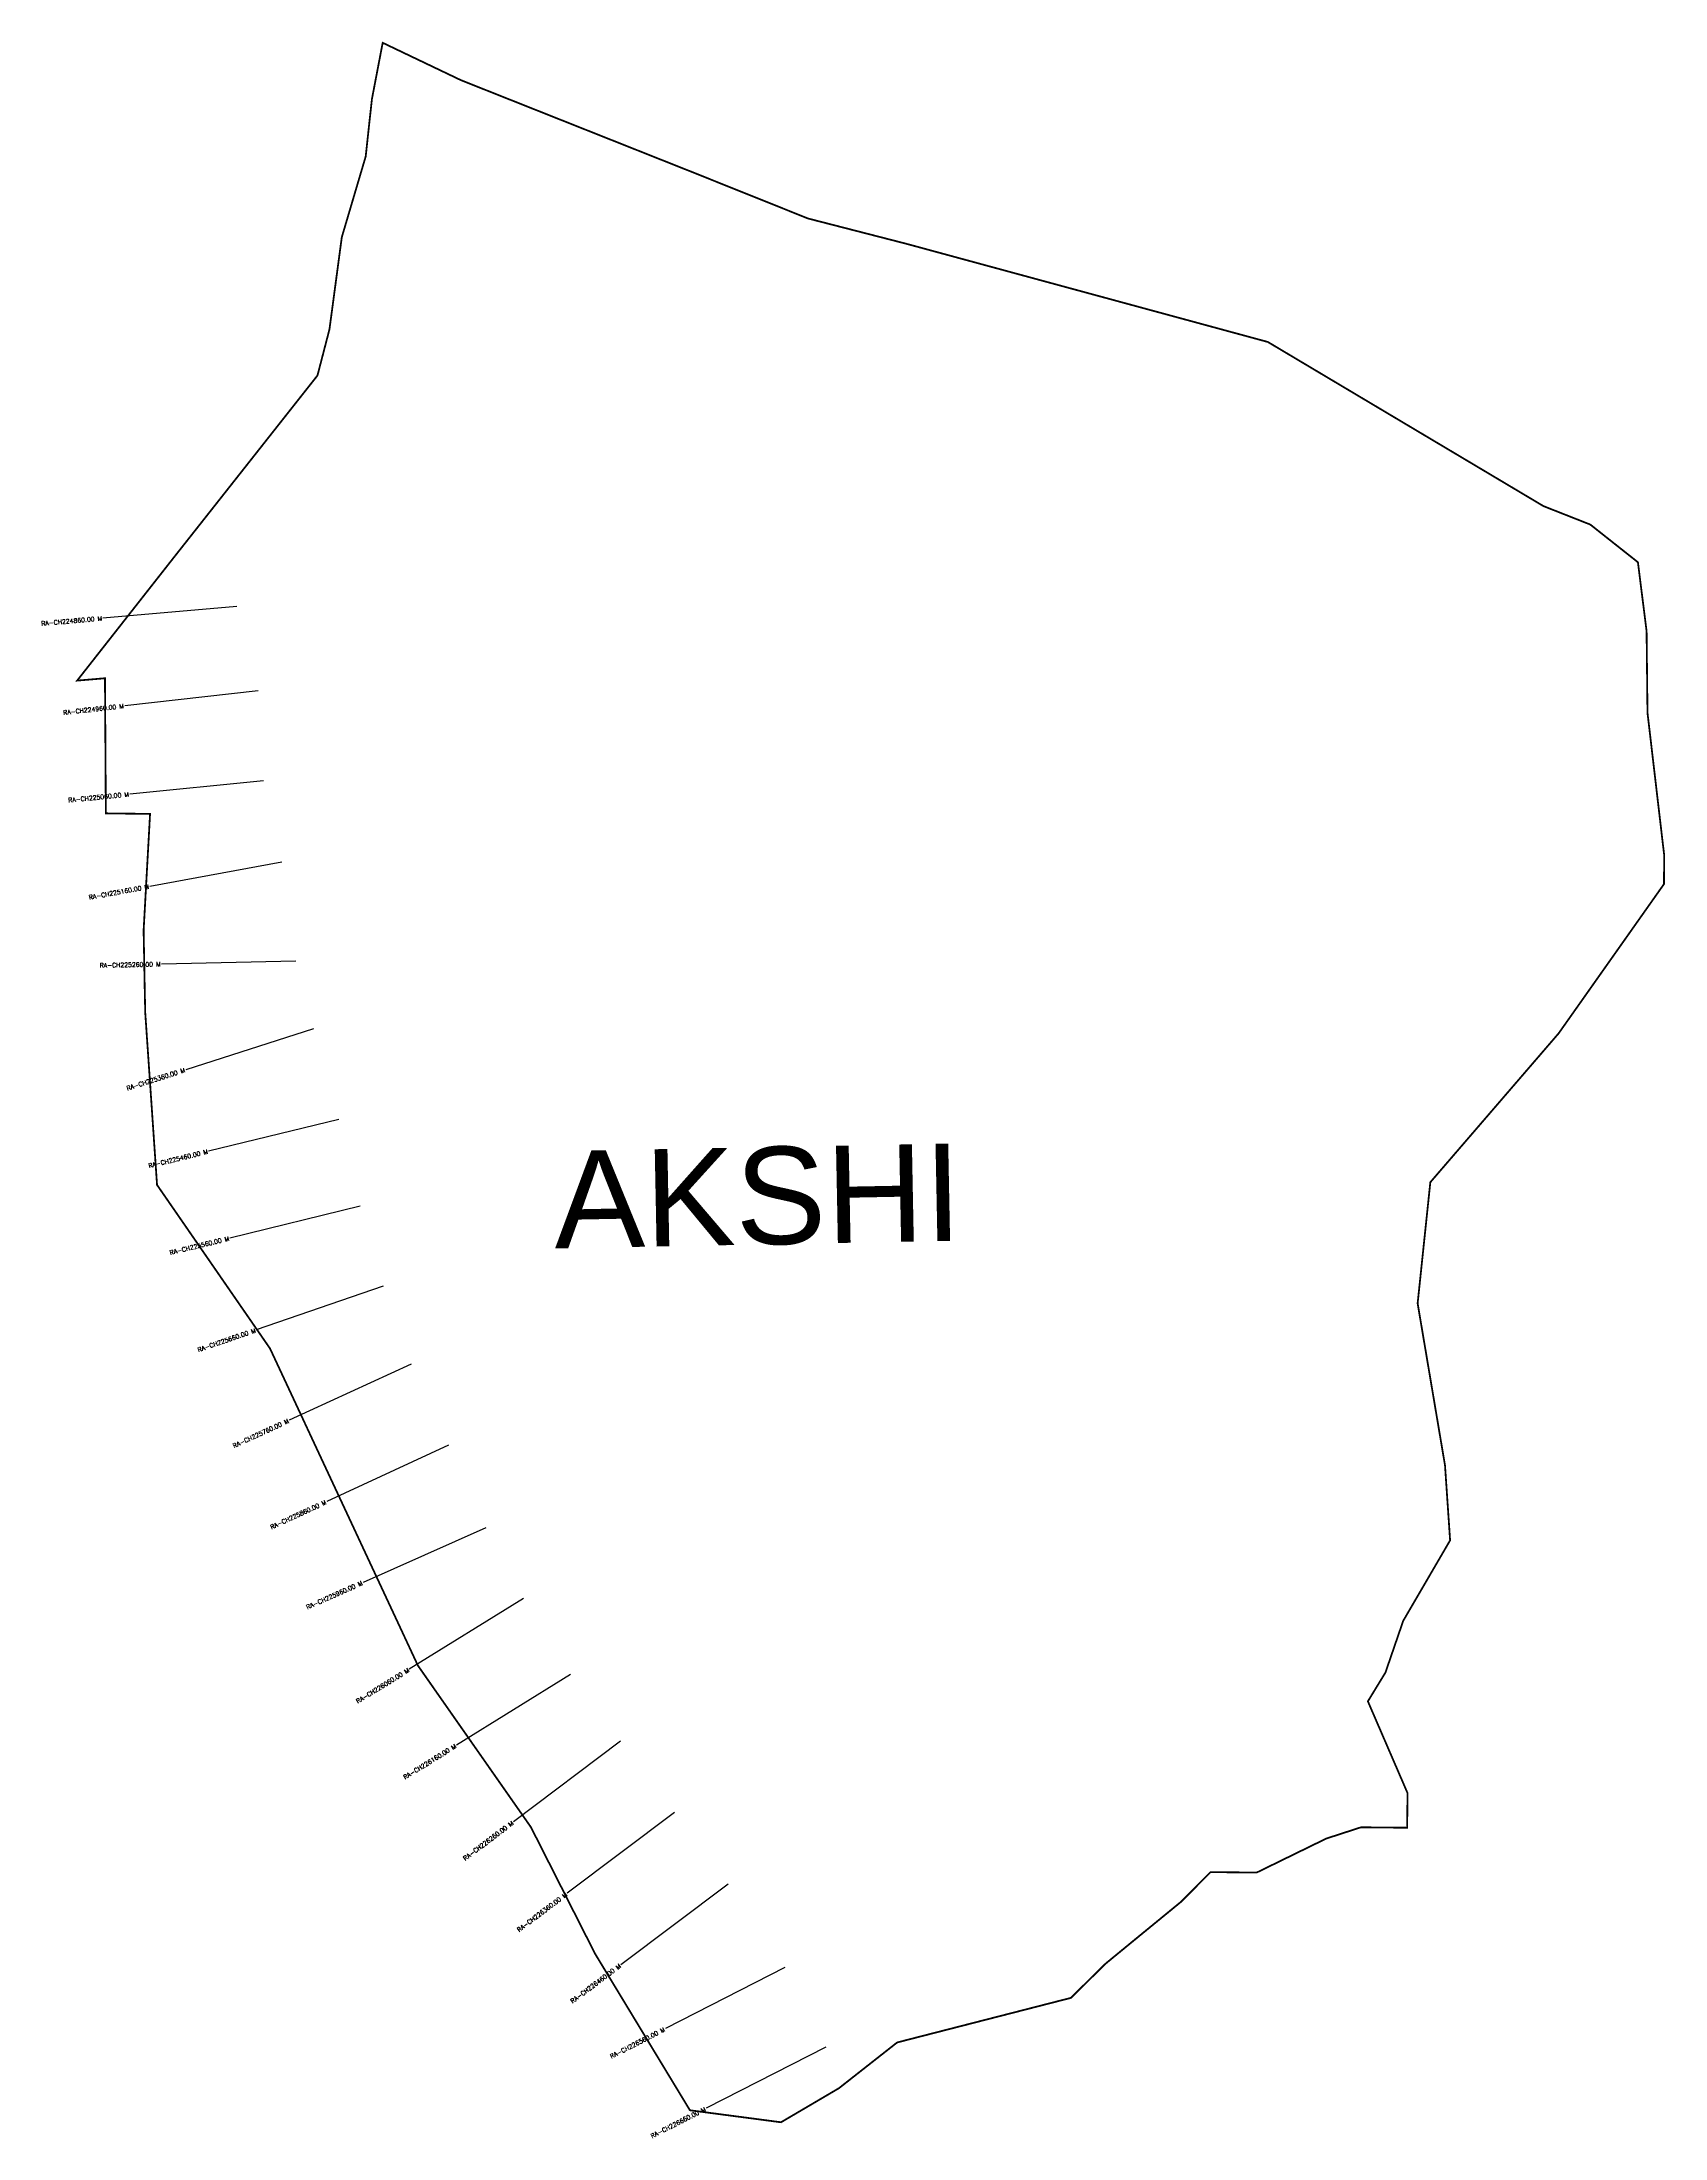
# Model space of a CAD drawing. Header units: metres. Extents: x 276612 to 278426, y 2059820 to 2062163.
import ezdxf
from ezdxf.enums import TextEntityAlignment as Align

# ---------------------------------------------------------------- set-up
doc = ezdxf.new("R2010")
doc.units = ezdxf.units.M
doc.header["$MEASUREMENT"] = 0
for name, color, linetype in [('CS', 134, 'Continuous'), ('CSMark', 6, 'Continuous'), ('VILLAGE NAME', 250, 'Continuous')]:
    doc.layers.add(name, color=color, linetype=linetype)
doc.styles.get("Standard").update_dxf_attribs({"font": 'simplex.shx'})

msp = doc.modelspace()

# ---------------------------------------------------------------- linework, layer by layer
at = {"color": 6, "const_width": 2, "flags": 128}
msp.add_lwpolyline([(276992.9, 2062161.8), (277080.4, 2062120), (277340.6, 2062016.6), (277468.3, 2061965.4), (277577.6, 2061937.3), (277982.2, 2061827.4), (278290.3, 2061643.9), (278342.6, 2061623.3), (278395.8, 2061581.2), (278405.5, 2061504.2), (278406.5, 2061413), (278423.5, 2061267.9), (278425.2, 2061253.6), (278424.9, 2061221.4), (278307.2, 2061054.6), (278163.8, 2060888.2), (278149.6, 2060752.8), (278180.2, 2060571.8), (278185.9, 2060487.9), (278133.5, 2060398), (278113.6, 2060340.1), (278094, 2060308), (278138.3, 2060205.5), (278137.9, 2060166.7), (278086.3, 2060167.2), (278047.5, 2060154.6), (277969.7, 2060116.6), (277918.1, 2060117.1), (277885.4, 2060084.1), (277829, 2060037.9), (277801, 2060014.9), (277762, 2059976.5), (277567.9, 2059926.7), (277520.3, 2059889.3), (277502.9, 2059875.6), (277438.1, 2059837.5), (277336.3, 2059850.9), (277230.3, 2060025.8), (277158.6, 2060167.3), (277032.3, 2060347.9), (276867, 2060702.3), (276740.7, 2060885.2), (276727.5, 2061077.8), (276727, 2061101.2), (276725.7, 2061169.7), (276732.9, 2061299.9), (276683.5, 2061300.5), (276682.5, 2061451.5), (276651.4, 2061448.9), (276761.1, 2061588.6), (276920, 2061789.9), (276933.4, 2061841.5), (276947.2, 2061944.5), (276973.9, 2062034.7), (276978.1, 2062073.6), (276980.9, 2062099.1), (276992.9, 2062161.8)], dxfattribs=at)
at = {"layer": 'CS'}
for p, q in [((276829.7, 2061531.9), (276680.3, 2061518.7)), ((276853.6, 2061437.3), (276704.6, 2061420.7)), ((276859.6, 2061336.7), (276710.3, 2061322)), ((276859.6, 2061336.7), (276710.3, 2061322)), ((276880.1, 2061245.8), (276732.6, 2061218.8)), ((276880.1, 2061245.8), (276732.6, 2061218.8)), ((276895.7, 2061135.2), (276745.7, 2061132.1)), ((276895.7, 2061135.2), (276745.7, 2061132.1)), ((276915.5, 2061059.7), (276772.7, 2061014)), ((276915.5, 2061059.7), (276772.7, 2061014)), ((276944, 2060958.5), (276798.3, 2060922.9)), ((276967.8, 2060861.4), (276822.1, 2060825.7)), ((276993.5, 2060771.9), (276851.6, 2060723.1)), ((277024.7, 2060685), (276888.5, 2060622.2)), ((277066.6, 2060594.2), (276930.4, 2060531.4)), ((277108, 2060502.1), (276970.9, 2060441)), ((277150.1, 2060423), (277022.6, 2060344)), ((277202.8, 2060338), (277075.3, 2060259)), ((277258.8, 2060263.5), (277139, 2060173.3)), ((277319, 2060183.6), (277199.1, 2060093.4)), ((277379.1, 2060103.5), (277259.1, 2060013.6)), ((277442.4, 2060010.6), (277308.9, 2059942.2)), ((277488, 2059921.6), (277354.5, 2059853.2))]:
    msp.add_line(p, q, dxfattribs=at)

# ---------------------------------------------------------------- texts
at = {"layer": 'CSMark'}
for s, rotation, p in [('RA-CH224860.00 M', 5.0663, (276679.3, 2061518.6)), ('RA-CH224960.00 M', 6.3431, (276703.6, 2061420.6)), ('RA-CH225060.00 M', 5.639, (276709.3, 2061321.9)), ('RA-CH225060.00 M', 5.639, (276709.3, 2061321.9)), ('RA-CH225160.00 M', 10.337, (276731.6, 2061218.7)), ('RA-CH225260.00 M', 1.1988, (276744.7, 2061132)), ('RA-CH225260.00 M', 1.1988, (276744.7, 2061132)), ('RA-CH225360.00 M', 17.7551, (276771.7, 2061013.7)), ('RA-CH225360.00 M', 17.7551, (276771.7, 2061013.7)), ('RA-CH225460.00 M', 13.7426, (276797.4, 2060922.6)), ('RA-CH225560.00 M', 13.7426, (276821.1, 2060825.5)), ('RA-CH225660.00 M', 18.9718, (276850.7, 2060722.8)), ('RA-CH225760.00 M', 24.7653, (276887.6, 2060621.7)), ('RA-CH225860.00 M', 24.7653, (276929.5, 2060530.9)), ('RA-CH225960.00 M', 24.0286, (276970, 2060440.6)), ('RA-CH226060.00 M', 31.8078, (277021.8, 2060343.4)), ('RA-CH226160.00 M', 31.8078, (277074.5, 2060258.5)), ('RA-CH226260.00 M', 36.9689, (277138.2, 2060172.7)), ('RA-CH226360.00 M', 36.9689, (277198.3, 2060092.8)), ('RA-CH226460.00 M', 36.8607, (277258.3, 2060013)), ('RA-CH226560.00 M', 27.1342, (277308, 2059941.7)), ('RA-CH226660.00 M', 27.1342, (277353.6, 2059852.7))]:
    msp.add_text(s, height=5, rotation=rotation, dxfattribs=at).set_placement(p, align=Align.MIDDLE_RIGHT)
at = {"layer": 'VILLAGE NAME', "insert": (277183.2, 2060922.9), "char_height": 108.748, "attachment_point": 1, "rotation": 1.1028}
msp.add_mtext_dynamic_manual_height_columns('{\\fArial|b0|i0|c0|p34;AKSHI}', width=726.929, gutter_width=543.7, heights=[0], dxfattribs=at)

doc.saveas('drawing.dxf')
